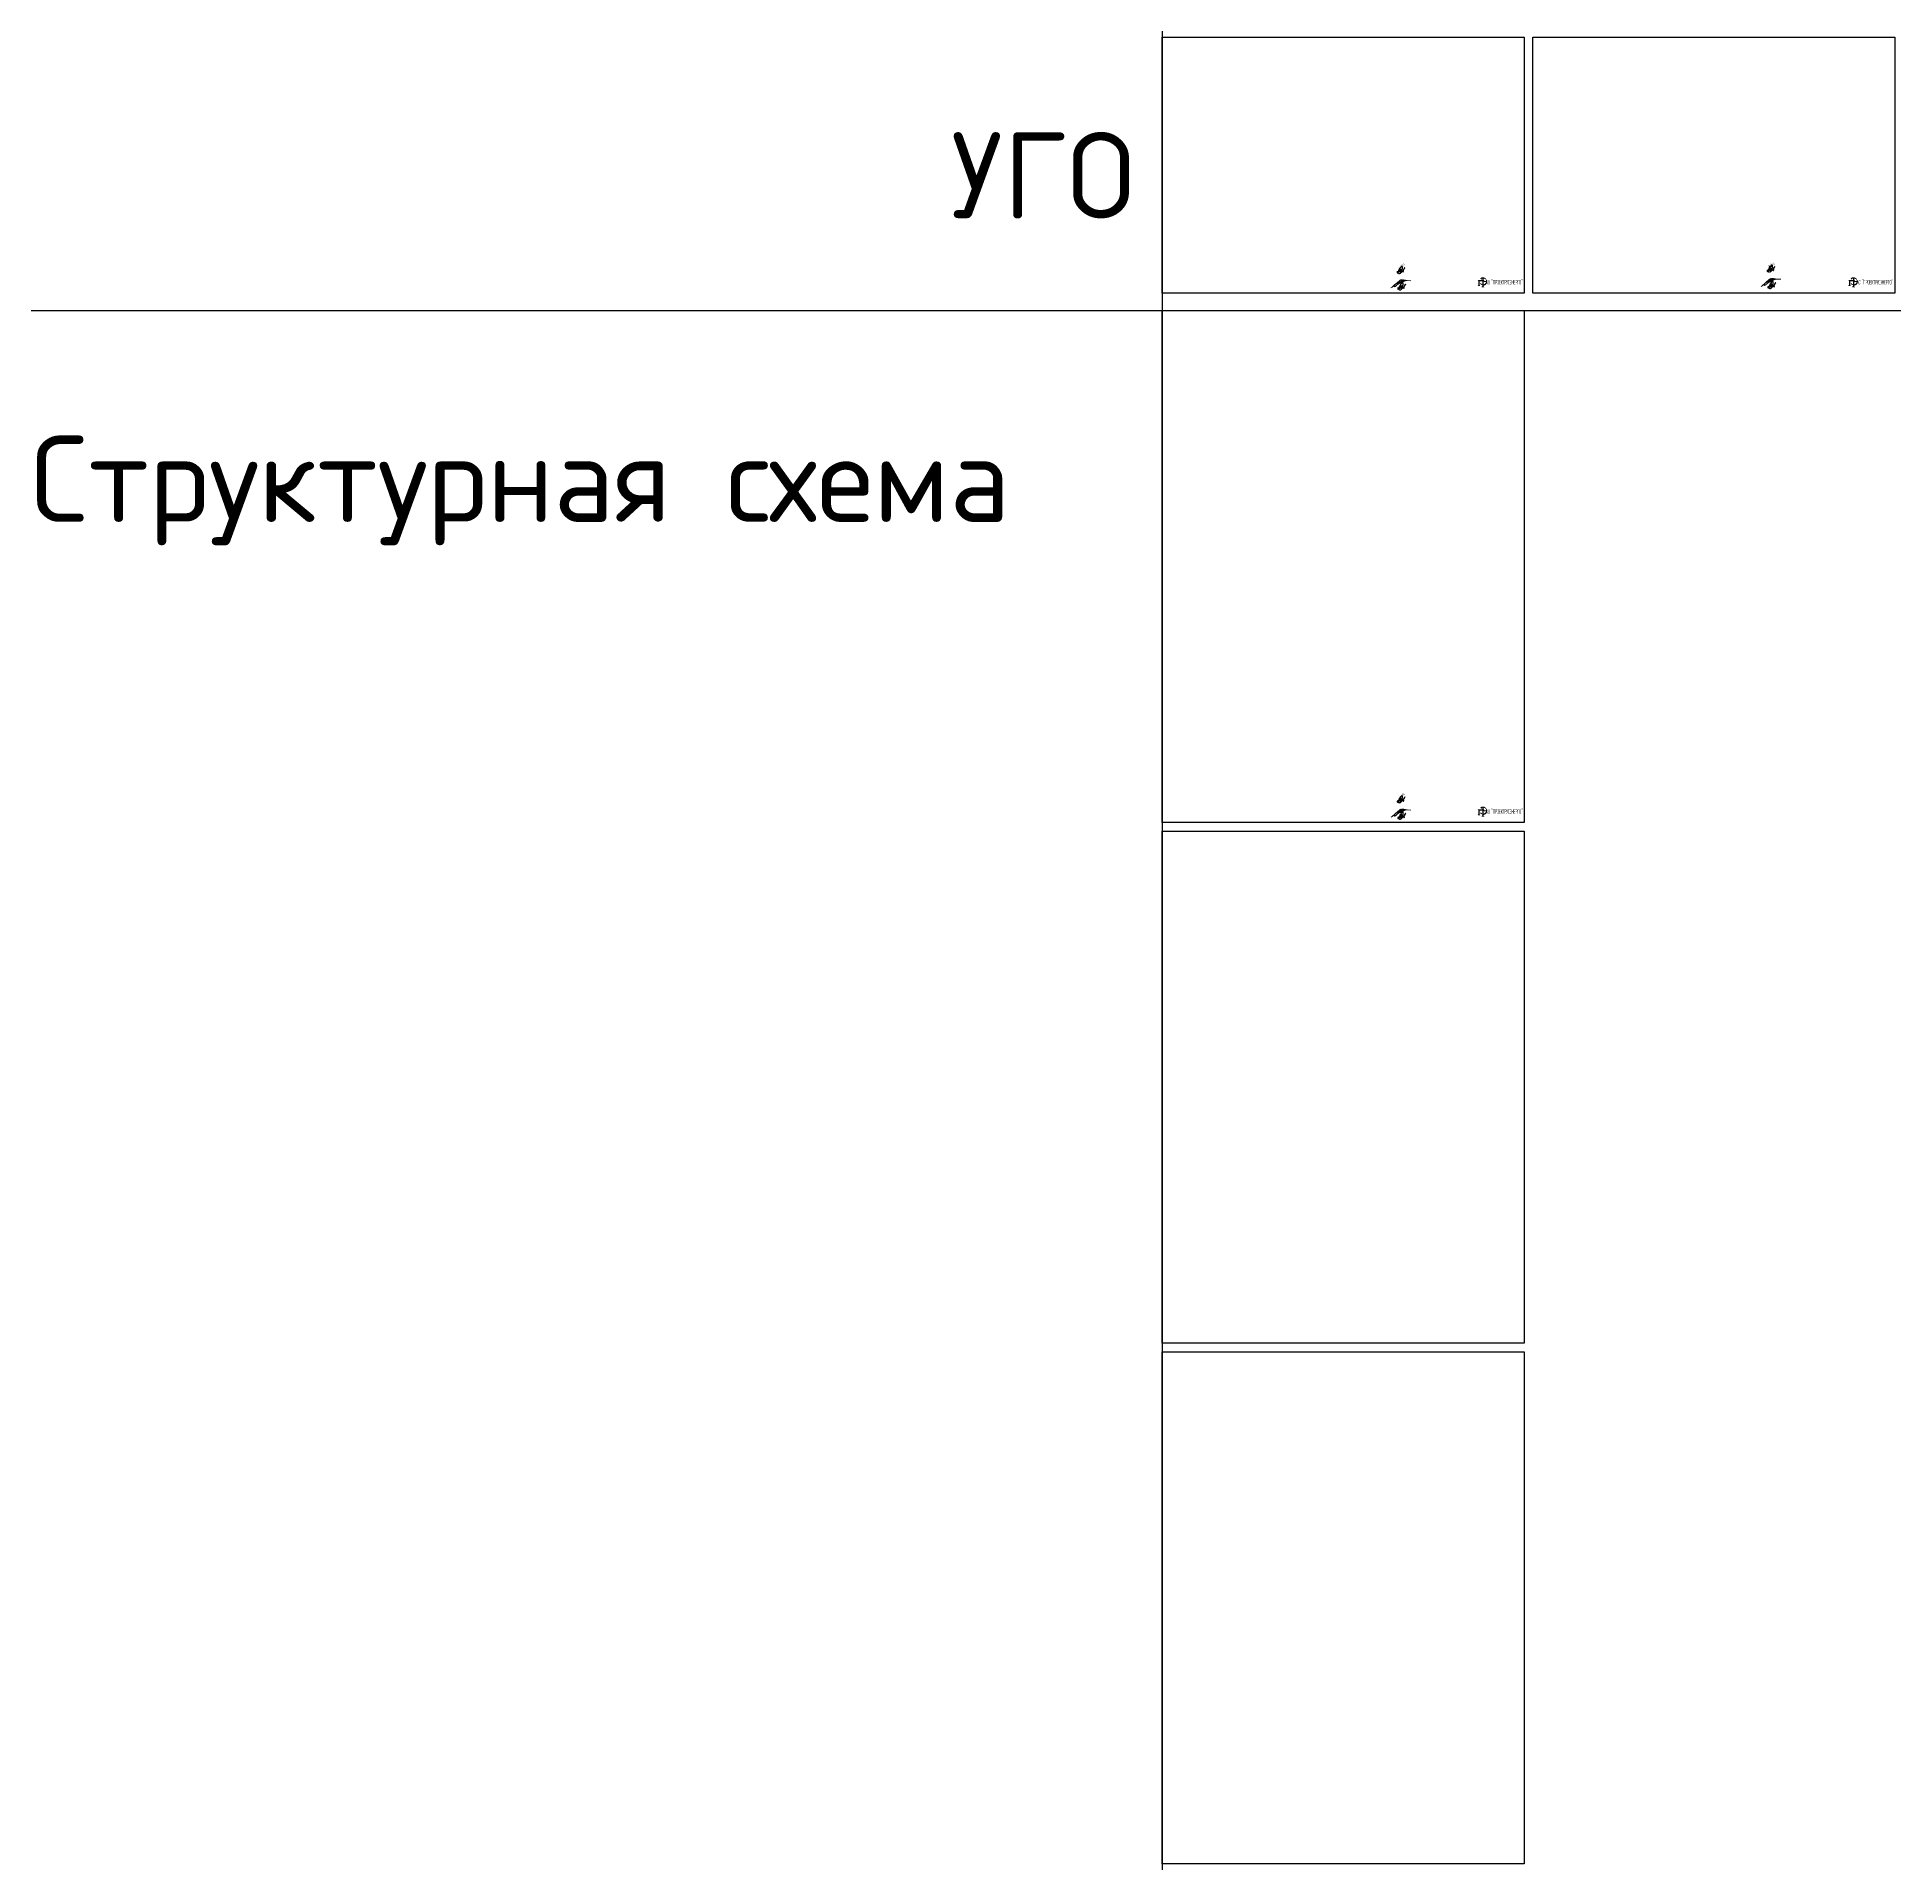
# Model space of a CAD drawing. Header units: millimetres. Extents: x -403105 to 8598000, y -894400 to 0.
# Drawn here: x -261125 to 170000, y -423800 to 0 of the extents above; entities that cross this region are included whole.
import ezdxf

# ---------------------------------------------------------------- set-up
doc = ezdxf.new("R2010")
doc.units = ezdxf.units.MM
doc.layers.get('Defpoints').update_dxf_attribs({"color": 6})
doc.layers.add('_Текст 0.25', color=7, linetype='Continuous', lineweight=25)
doc.layers.add('print', color=5, linetype='Continuous')
doc.layers.add('Подписи', color=7, linetype='Continuous')
doc.styles.get("Standard").update_dxf_attribs({"font": 'isocpeur.ttf'})

# ---------------------------------------------------------------- blocks, each defined once
blk = doc.blocks.new('A$C9a5560e3')
h = blk.add_hatch(color=5)
h.dxf.hatch_style = 1
h.paths.add_polyline_path([(5.2, 6.1), (0, 6.1), (0.8, 5.4), (0.8, 0.7), (0, 0.2), (0, 0.2), (2.6, 0.2), (1.8, 0.7), (1.8, 5.6), (5.2, 5.6), (5.2, 1.5), (4.8, 1.6), (4.3, 2), (4, 2.4), (3.8, 2.8), (3.8, 3.1), (2.7, 2), (3.1, 1.6), (3.6, 1.3), (4.3, 0.9), (5.2, 0.6), (5.2, -0.4), (5, -0.7), (4.7, -1), (4.2, -1.2), (7.1, -1.2), (6.6, -1), (6.3, -0.7), (6.3, -0.4), (6.3, 0.6), (6.5, 0.7), (7.2, 0.9), (7.8, 1.2), (8.5, 1.6), (9, 2.1), (9.5, 2.8), (9.7, 3.3), (9.9, 3.7), (10, 4.3), (10.1, 4.9), (10, 5.8), (9.8, 6.6), (9.3, 7.4), (8.8, 8.1), (8.2, 8.6), (7.3, 9), (6.5, 9.2), (5.7, 9.3), (4.9, 9.2), (4.1, 9), (3.5, 8.6), (3.1, 8.3), (2.8, 8), (3.8, 7), (3.8, 7.8), (4, 8.1), (4.3, 8.4), (4.7, 8.5), (5.2, 8.6)])
h.paths.add_polyline_path([(6.3, 6.1), (6.3, 8.6), (6.8, 8.6), (7.3, 8.3), (7.7, 8.1), (8.1, 7.8), (8.6, 7.4), (8.9, 6.9), (9.1, 6.4), (9.3, 5.9), (9.3, 5.5), (9.3, 5.1), (7, 5.1), (6.8, 5), (6.7, 4.8), (6.7, 4.5), (9.3, 4.5), (9.3, 4), (9.1, 3.4), (8.8, 3), (8.5, 2.6), (8.1, 2.2), (7.4, 1.8), (6.8, 1.6), (6.3, 1.5), (6.3, 5.2), (6.4, 5.5), (6.6, 5.8), (7.1, 6.1)], flags=16)
h = blk.add_hatch(color=141)
h.dxf.hatch_style = 1
h.paths.add_polyline_path([(2.6, 0.2), (0, 0.2), (0.4, -0.4), (2.9, -0.4)])
h = blk.add_hatch(color=141)
h.dxf.hatch_style = 1
h.paths.add_polyline_path([(5.2, 5.6), (1.8, 5.6), (1.8, 0.7), (2.2, 0.4), (2.2, 4.8), (5.2, 4.8)])
h = blk.add_hatch(color=141)
h.dxf.hatch_style = 1
h.paths.add_polyline_path([(5, 7.9), (5.2, 8), (5.2, 8.6), (4.7, 8.5), (4.3, 8.4), (4, 8.1), (3.8, 7.8), (3.8, 7), (4.3, 6.4), (4.3, 7.3), (4.6, 7.6)])
h = blk.add_hatch(color=141)
h.dxf.hatch_style = 1
h.paths.add_polyline_path([(7.3, 8.3), (6.8, 8.6), (6.3, 8.6), (6.3, 6.1), (6.7, 6.1), (6.7, 7.9), (7, 7.9), (7.4, 7.8), (8.1, 7.5), (8.8, 7), (8.6, 7.4), (8.1, 7.8), (7.7, 8.1)])
h = blk.add_hatch(color=141)
h.dxf.hatch_style = 1
h.paths.add_polyline_path([(10.2, 2.6), (10.3, 3.2), (10.4, 4), (10.3, 4.7), (10.3, 5.5), (10.1, 6), (9.8, 6.6), (10, 5.8), (10.1, 4.9), (10, 4.3), (9.9, 3.7), (9.7, 3.3), (9.5, 2.8), (9, 2.1), (8.5, 1.6), (7.8, 1.2), (7.2, 0.9), (6.5, 0.7), (6.3, 0.6), (6.3, -0.4), (6.3, -0.7), (6.6, -1), (6.7, -1), (6.7, 0), (7.9, 0.4), (8.8, 0.9), (9.6, 1.7)])
h = blk.add_hatch(color=141)
h.dxf.hatch_style = 1
h.paths.add_polyline_path([(7.1, 6.1), (6.6, 5.8), (6.4, 5.5), (6.3, 5.2), (6.3, 1.5), (6.7, 1.6), (6.7, 4.5), (6.7, 4.8), (6.8, 5), (7, 5.1), (7.6, 5.1)])
h = blk.add_hatch(color=141)
h.dxf.hatch_style = 1
h.paths.add_polyline_path([(9.3, 4.5), (6.7, 4.5), (7.1, 3.9), (9.3, 3.9), (9.3, 4)])
h = blk.add_hatch(color=141)
h.dxf.hatch_style = 1
h.paths.add_polyline_path([(7.1, -1.2), (4.2, -1.2), (4.6, -1.8), (7.5, -1.8)])
blk = doc.blocks.new('Макеев')
at = {"color": 172}
blk.add_lwpolyline([(3.3, 0.4), (3.3, 0.3), (3.3, 0.1), (3.2, 0), (3.2, -0.2), (3.1, -0.5), (3.1, -0.8), (3, -1), (3.1, -1.2), (3.1, -1.3), (3.3, -1.3), (3.4, -1.3), (3.5, -1.2), (3.7, -1), (4, -0.7), (4.3, -0.2), (4.5, 0.2), (4.8, 0.7), (5, 1.1), (5.2, 1.5), (5.4, 1.8), (5.6, 2.1), (5.9, 2.4), (6, 2.6), (6.2, 2.8), (6.4, 3), (6.5, 3.1), (6.3, 2.8), (6.1, 2.6), (5.9, 2.3), (5.8, 2.1), (5.7, 2), (5.6, 1.8), (5.5, 1.5), (5.3, 1.2), (5.2, 1.1), (5.1, 0.8), (5, 0.6), (5, 0.4), (4.9, 0.2), (4.9, 0.1), (5, -0.1), (5, -0.1), (5.1, -0.2), (5.2, -0.1), (5.3, -0.1), (5.5, 0.1), (5.6, 0.1), (5.7, 0.3), (6, 0.5), (6.4, 1), (7.2, 2.4), (6.5, 1.2), (6.5, 1), (6.4, 0.8), (6.2, 0.3), (6.2, 0), (6.2, -0.2), (6.3, -0.4), (6.4, -0.4), (6.5, -0.4), (6.7, -0.3), (6.8, -0.2), (7.2, 0.1), (7.5, 0.5), (7.7, 0.9), (7.9, 1.2), (8.1, 1.6), (8.3, 2.2), (8.5, 2.8), (8.6, 3.2), (8.7, 3.6), (8.7, 3.9), (8.7, 4.2), (8.7, 4.4), (8.7, 4.7), (8.6, 4.9), (8.5, 5.2), (8.4, 5.2), (8.3, 5.3), (8.1, 5.3), (7.9, 5.2), (7.7, 5.1), (7.4, 5), (7.2, 4.9), (6.9, 4.6), (6.5, 4.2), (6.3, 3.9), (6, 3.5), (5.6, 3), (5.2, 2.4), (4.9, 1.9), (4.6, 1.2), (4.4, 0.7), (4.2, 0.2), (4, -0.2), (4, -0.4), (4, -0.8), (4, -0.9), (4, -1.2), (4.1, -1.4), (4.3, -1.5), (4.4, -1.7), (4.7, -1.9), (4.9, -1.9), (5.2, -2), (5.6, -1.9), (6.1, -1.8), (6.5, -1.6), (6.9, -1.3), (7.3, -1), (7.6, -0.7), (8, -0.3), (8.3, 0), (8.7, 0.5), (9.3, 1.2), (9.7, 1.6), (10, 2.2), (10.3, 2.5), (10.7, 3.1), (10.9, 3.3), (11.1, 3.7), (11.2, 3.9), (11.2, 3.9), (11.2, 3.9), (11.1, 3.9), (11, 3.8), (10.8, 3.6), (10.6, 3.4), (10.4, 3.1), (10.1, 2.6), (9.8, 2), (9.6, 1.4), (9.4, 1.1), (9.2, 0.5), (9.2, 0.3), (9.1, 0), (9.1, -0.1), (9.1, -0.2), (9.2, -0.2), (9.3, -0.3), (9.3, -0.3), (9.5, -0.3), (9.6, -0.1), (9.8, 0.1), (9.9, 0.3), (9.9, 0.4), (9.9, 0.5), (9.9, 0.6), (9.8, 0.6), (9.6, 0.6), (9.4, 0.5), (9.4, 0.4)], dxfattribs=at)
blk = doc.blocks.new('Лепин')
at = {"color": 172, "const_width": 0.107}
blk.add_lwpolyline([(8.1, 4.2), (0.9, 0.4), (0.4, -0.3), (0.5, -0.9), (1.9, -0.6), (2.4, -0.3), (3.2, 0.1), (4.2, 0.7), (5.2, 1.4), (6.4, 2.2), (8.5, 3.7), (9.6, 4.6), (10.3, 5.3), (10.3, 5.6), (10.1, 5.6), (9.7, 5.5), (9.2, 5.2), (8.1, 4.2), (7.1, 3.2), (8.1, 4.2), (5.8, 1.7), (5.8, 1.4), (5.9, 1.3), (6.3, 1.3), (7.5, 2), (9.2, 2.5), (10.4, 3.4), (10.1, 4.1), (9.9, 4.1), (9.5, 3.8), (9.1, 3.3), (8.6, 2.6), (8.2, 2.1), (8, 1.6), (8, 1.4), (8, 1.2), (8.5, 1.2), (8.8, 1.4), (11.1, 3.8), (11.1, 3.9), (10.9, 3.8), (10.4, 3.3), (10, 2.7), (9.8, 2), (9.7, 1.6), (9.9, 1.4), (10.7, 1.7), (11.6, 2.5), (12, 3.1), (12, 3.4), (11.7, 3.4), (11.1, 3.1), (10.8, 2.4), (10.5, 1.5), (10.5, 1.1), (10.6, 0.6), (11, 0.1), (11.3, -0.2), (11.3, -0.4), (11.2, -0.6), (10.7, -0.6), (9.9, -0.6), (8.1, -0.4), (7.2, -0.4), (6.4, -0.4), (5.9, -0.4), (5.8, -0.5), (5.9, -0.6), (6.9, -0.3), (8.4, 0.5), (9.7, 1.3), (12.7, 2.3)], dxfattribs=at)
blk = doc.blocks.new('A$Cff5b1893')
at = {"color": 5, "lineweight": 20, "transparency": 33554687}
for p, q in [((-542, -365), (383, 470)), ((0, 0), (-156, -186)), ((224, 207), (0, 0)), ((317, 365), (74, 162)), ((101, -238), (814, 388)), ((465, 391), (224, 207)), ((398, 455), (317, 365)), ((786, 341), (373, -20)), ((646, 22), (461, -107)), ((612, 456), (465, 391)), ((699, 65), (646, 22)), ((862, 179), (699, 65)), ((806, 344), (786, 341)), ((806, 344), (937, 424)), ((814, 388), (806, 344)), ((1065, 337), (862, 179)), ((911, 53), (895, -2)), ((983, 131), (911, 53)), ((954, -32), (1253, 116)), ((1178, 317), (983, 131)), ((1074, 465), (1117, 451)), ((1250, 356), (1178, 317)), ((1182, 122), (1217, 174)), ((1194, 114), (1182, 122)), ((1253, 116), (1194, 114)), ((1244, 215), (1217, 174)), ((1217, 174), (1250, 175)), ((1319, 273), (1244, 215)), ((1250, 175), (1398, 240)), ((1253, 116), (1524, 295)), ((1456, 351), (1319, 273)), ((1398, 240), (1473, 262)), ((1473, 262), (1552, 271)), ((1552, 271), (1935, 307)), ((1935, 307), (2781, 255)), ((-1542, -1244), (-1802, -1432)), ((-868, -657), (-1542, -1244)), ((-1013, -811), (-1101, -867)), ((-1078, -1112), (-1067, -1050)), ((-1069, -1134), (-1078, -1112)), ((-1016, -1162), (-1069, -1134)), ((-1067, -1050), (-1017, -948)), ((-1017, -948), (-1003, -925)), ((-796, -1058), (-1016, -1162)), ((-1003, -925), (-944, -831)), ((-944, -831), (-826, -639)), ((-826, -639), (-868, -657)), ((-826, -639), (-560, -381)), ((-537, -839), (-796, -1058)), ((-560, -381), (-542, -365)), ((-250, -549), (-537, -839)), ((-265, -400), (-278, -508)), ((-278, -508), (-253, -552)), ((-220, -292), (-265, -400)), ((-253, -552), (-24, -359)), ((-163, -555), (-253, -552)), ((-156, -186), (-220, -292)), ((-51, -509), (-163, -555)), ((61, -426), (-51, -509)), ((-24, -359), (7, -325)), ((7, -325), (101, -238)), ((107, -388), (61, -426)), ((286, -251), (107, -388)), ((290, -155), (285, -258)), ((285, -258), (293, -285)), ((341, -54), (290, -155)), ((293, -285), (335, -305)), ((420, -158), (296, -234)), ((335, -305), (473, -297)), ((373, -20), (341, -54)), ((461, -107), (420, -158)), ((473, -297), (598, -248)), ((895, -2), (916, -25)), ((916, -25), (954, -32))]:
    blk.add_line(p, q, dxfattribs=at)
for centre, radius, start, end in [((9145, -10942), 14338, 129.24698, 134.06098), ((390, 457), 14.6, 62.8187, 117.08369), ((390, 462), 10.9, 319.70699, 52.13715), ((-1954, 4159), 5093, 300.07133, 311.33475), ((686, 342), 136, 19.57027, 123.20952), ((1078, 200), 265, 90.91719, 122.18297), ((1015, 429), 105, 298.50283, 11.99161), ((1360, 232), 167, 76.84422, 131.65104), ((1386, 361), 35.4, 312.98971, 69.01827), ((1509, 294), 77.9, 65.42165, 132.24393), ((1495, 339), 52.9, 303.69838, 28.59201)]:
    blk.add_arc(centre, radius, start, end, dxfattribs=at)

msp = doc.modelspace()

# ---------------------------------------------------------------- linework, layer by layer
at = {"color": 5, "lineweight": 5, "transparency": 33554687}
msp.add_spline([(140894, -53080), (140873, -53097), (140866, -53106), (140859, -53116), (140854, -53129), (140855, -53144), (140859, -53158), (140874, -53173), (140909, -53187), (140949, -53202), (140975, -53210), (141007, -53216), (141047, -53220), (141080, -53218), (141123, -53219), (141172, -53212), (141225, -53208), (141266, -53204), (141316, -53197), (141393, -53183), (141440, -53169), (141495, -53147), (141549, -53122), (141579, -53097), (141605, -53076)], degree=3, dxfattribs=at)
at = {"layer": 'Defpoints'}
for p, direction in [((0, 0), (0, -1)), ((0, -63400), (1, 0))]:
    msp.add_xline(p, direction, dxfattribs=at)
at = {"layer": 'print'}
for points in [[(84000, -59400), (0, -59400), (0, 0), (84000, 0)], [(170000, -59400), (86000, -59400), (86000, 0), (170000, 0)], [(0, -63400), (84000, -63400), (84000, -182200), (0, -182200)], [(0, -184200), (84000, -184200), (84000, -303000), (0, -303000)], [(0, -305000), (84000, -305000), (84000, -423800), (0, -423800)]]:
    msp.add_lwpolyline(points, close=True, dxfattribs=at)

# ---------------------------------------------------------------- block references
at = {"xscale": 221.2739632578542, "yscale": 221.2739632578542, "zscale": 221.2739632578542}
for p in [(53802, -54373), (139702, -54043), (53966, -58189), (139866, -57859), (53842, -177173), (54006, -180989)]:
    msp.add_blockref('Макеев', p, dxfattribs=at)
at = {"transparency": 33554687, "xscale": 210.0205294222975, "yscale": 210.0205294222975, "zscale": 210.0205294222975}
for p in [(73175, -57658), (159175, -57658), (73175, -180458)]:
    msp.add_blockref('A$C9a5560e3', p, dxfattribs=at)
at = {"layer": 'Подписи', "color": 172, "xscale": 136.3756524379503, "yscale": 136.3756524379503, "zscale": 136.3756524379503}
for p in [(54637, -53271), (140536, -52941), (54677, -176071)]:
    msp.add_blockref('Лепин', p, dxfattribs=at)
at = {"layer": 'Подписи', "color": 172}
for p in [(140754, -56430), (54854, -56760), (54894, -179560)]:
    msp.add_blockref('A$Cff5b1893', p, dxfattribs=at)

# ---------------------------------------------------------------- texts
at = {"layer": '_Текст 0.25', "transparency": 33554687, "char_height": 1050.1, "attachment_point": 5}
for insert in [(79308, -56857), (165308, -56857), (79308, -179657)]:
    msp.add_mtext_dynamic_manual_height_columns('{\\W0.5;\\T0.9;\\C5;АО "ПРОЕКТРУСЭНЕРГО"}', width=8496.16, gutter_width=3675, heights=[4304], dxfattribs=dict(at, insert=insert))
at = {"layer": 'Defpoints'}
for s, p in [('УГО', (-49129, -42065)), ('Структурная схема', (-262613, -112466))]:
    msp.add_text(s, height=20000, dxfattribs=at).set_placement(p)

doc.saveas('drawing.dxf')
